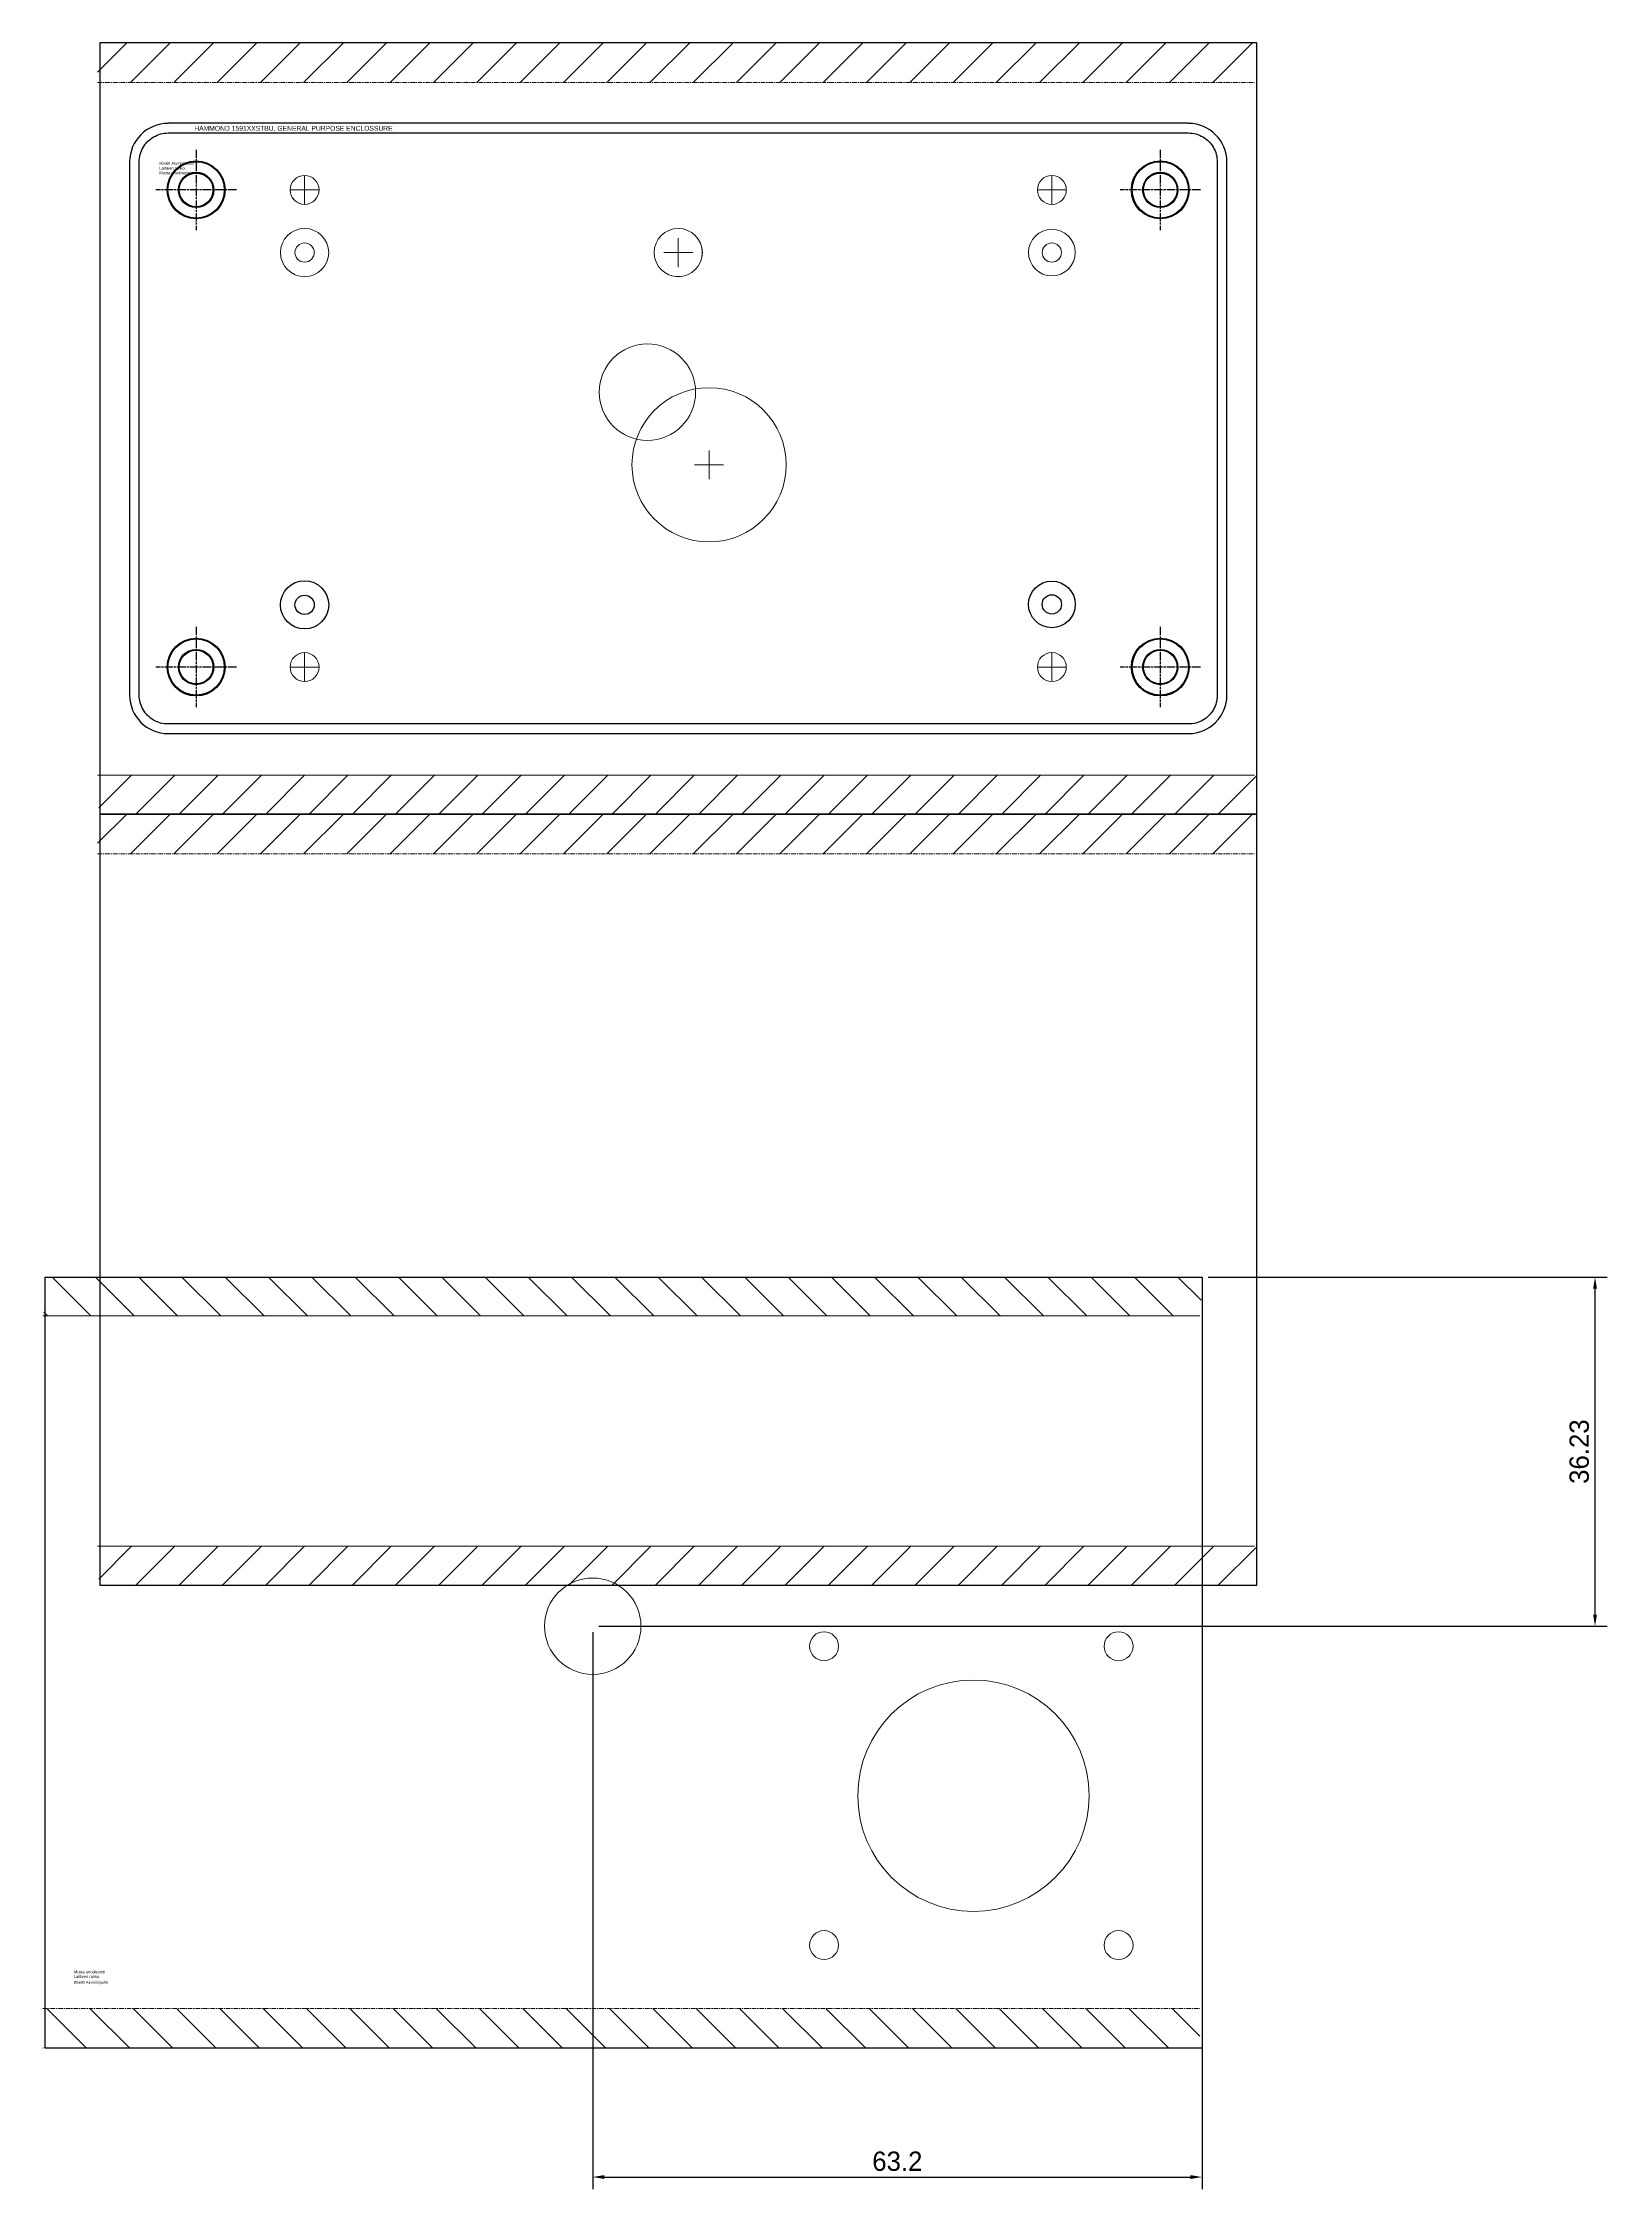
# Model space of a CAD drawing. Header units: millimetres. Extents: x -784753 to 2734, y -375 to 77802.
# Drawn here: x 676.7 to 838.9, y 343.7 to 566.4 of the extents above; entities that cross this region are included whole.
import ezdxf

# ---------------------------------------------------------------- set-up
doc = ezdxf.new("R2010")
doc.units = ezdxf.units.MM
doc.linetypes.add('CHAIN', pattern=[0.7087, 0.4724, -0.0591, 0.1181, -0.0591])
doc.layers.add('ATTRIBUUTIT', color=61, linetype='Continuous', plot=False)
doc.layers.add('DIMENSIONS', color=50, linetype='Continuous')
doc.layers.add('RUNKO', color=140, linetype='Continuous')
doc.layers.add('OHJAINKOTELO', color=7, linetype='Continuous', true_color=0xdabefd)
doc.layers.add('RUNKO-REIKÄ', color=7, linetype='Continuous', true_color=0x39c9ff)
doc.styles.add('Note Text (ANSI)', font='ARIAL.TTF')
doc.dimstyles.new('SAVPEK_ISOT', dxfattribs={"dimtxt": 2, "dimasz": 1.2, "dimexe": 1.25, "dimexo": 0.625, "dimtad": 1, "dimdsep": 46, "dimtxsty": 'Standard', "dimcen": -2, "dimadec": 0, "dimazin": 0, "dimtfac": 1, "dimtmove": 0, "dimatfit": 3, "dimfxl": 0, "dimarcsym": 0})
pattern_1 = [(45, (-1229.3503, -176.4846), (-2.245064, 2.245064), [])]
pattern_2 = [(45, (-1229.2402, -176.4846), (-2.245064, 2.245064), [])]

# ---------------------------------------------------------------- blocks, each defined once
blk = doc.blocks.new('ALUMIINIPUTKI-80X80-LEFTS')
at = {"lineweight": 0}
h = blk.add_hatch(dxfattribs=at)
h.set_pattern_fill('ANSI31', color=256, style=0)
h.set_pattern_definition([(45, (-1229.3503, -176.4846), (-2.245064, 2.245064), [])])
h.paths.add_polyline_path([(-0.22, 80), (-0.22, 75.88), (119.78, 75.88), (119.78, 80)])
h = blk.add_hatch(dxfattribs=at)
h.set_pattern_fill('ANSI31', color=256, style=0)
h.set_pattern_definition([(45, (-1229.2402, -176.4846), (-2.245064, 2.245064), [])])
h.paths.add_polyline_path([(119.89, 4.03), (-0.11, 4.03), (-0.11, 0), (119.89, 0)])
h = blk.add_hatch(dxfattribs=at)
h.set_pattern_fill('ANSI31', color=256, style=0)
h.set_pattern_definition([(45, (-1229.3503, -256.4846), (-2.245064, 2.245064), [])])
h.paths.add_polyline_path([(-0.22, 0), (-0.22, -4.12), (119.78, -4.12), (119.78, 0)])
h = blk.add_hatch(dxfattribs=at)
h.set_pattern_fill('ANSI31', color=256, style=0)
h.set_pattern_definition([(45, (-1229.2402, -256.4846), (-2.245064, 2.245064), [])])
h.paths.add_polyline_path([(119.89, -75.97), (-0.11, -75.97), (-0.11, -80), (119.89, -80)])
for p, q in [((120, 80), (0, 80)), ((0, 80), (0, 0)), ((120, 0), (120, 80)), ((0, 0), (120, 0)), ((120, 0), (0, 0)), ((0, 0), (0, -80)), ((120, -80), (120, 0)), ((0, -80), (120, -80))]:
    blk.add_line(p, q)
at = {"linetype": 'CHAIN', "lineweight": 0}
for p, q in [((-0.22, 75.88), (119.78, 75.88)), ((-0.22, -4.12), (119.78, -4.12))]:
    blk.add_line(p, q, dxfattribs=at)
at = {"color": 0, "lineweight": 0}
blk.add_line((61.7, 36.23), (64.7, 36.23), dxfattribs=at)
at = {"lineweight": 0}
for p, q in [((-0.22, 4.03), (119.78, 4.03)), ((115, 4.03), (114, 4.03)), ((115, 4.03), (116, 4.03)), ((-0.22, -75.97), (119.78, -75.97)), ((115, -75.97), (114, -75.97)), ((115, -75.97), (116, -75.97))]:
    blk.add_line(p, q, dxfattribs=at)
for centre, radius in [((21.25, 64.75), 1.5), ((98.75, 64.75), 1.5), ((60, 58.25), 2.5), ((56.8, 43.77), 5), ((21.25, 15.25), 1.5), ((98.75, 15.25), 1.5)]:
    blk.add_circle(centre, radius, dxfattribs=at)
at = {"layer": 'ATTRIBUUTIT', "lineweight": 0, "flags": 8}
for tag, p in [('_TYYPPI', (6.19, 67.36)), ('_KUVAUS', (6.19, 66.86)), ('_NOTES', (6.19, 66.38)), ('_NOTES_RIVI2', (6.19, 65.91)), ('_NOTES_RIVI3', (6.19, 65.44)), ('_TYYPPI', (6.19, -12.64)), ('_KUVAUS', (6.19, -13.14)), ('_NOTES', (6.19, -13.62)), ('_NOTES_RIVI2', (6.19, -14.09)), ('_NOTES_RIVI3', (6.19, -14.56))]:
    blk.add_attdef(tag, p, '', height=0.3, dxfattribs=at)
blk = doc.blocks.new('HAMMOND-1591XXBTBU-TSIDE-WOLID')
for p, q in [((106.83, 63.19), (1.01, 63.19)), ((1.01, 62.19), (106.83, 62.19)), ((-2.98, 59.19), (-2.98, 3.87)), ((-1.98, 3.87), (-1.98, 59.19)), ((109.83, 59.19), (109.83, 3.87)), ((110.83, 3.87), (110.83, 59.19)), ((106.83, 0.87), (1.01, 0.87)), ((1.01, -0.13), (106.83, -0.13))]:
    blk.add_line(p, q)
at = {"linetype": 'CHAIN', "ltscale": 1.853778}
for p, q in [((3.92, 60.45), (3.92, 52.11)), ((103.92, 60.45), (103.92, 52.11)), ((8.09, 56.28), (-0.25, 56.28)), ((108.09, 56.28), (99.75, 56.28)), ((3.92, 10.95), (3.92, 2.61)), ((103.92, 10.95), (103.92, 2.61)), ((8.09, 6.78), (-0.25, 6.78)), ((108.09, 6.78), (99.75, 6.78))]:
    blk.add_line(p, q, dxfattribs=at)
at = {"color": 0, "lineweight": 0}
for p, q in [((13.67, 56.28), (16.67, 56.28)), ((15.17, 57.78), (15.17, 54.78)), ((91.17, 56.28), (94.17, 56.28)), ((92.67, 57.78), (92.67, 54.78)), ((53.92, 51.28), (53.92, 48.28)), ((52.42, 49.78), (55.42, 49.78)), ((57.12, 29.26), (57.12, 26.26)), ((55.62, 27.76), (58.62, 27.76)), ((13.67, 6.78), (16.67, 6.78)), ((15.17, 8.28), (15.17, 5.28)), ((91.17, 6.78), (94.17, 6.78)), ((92.67, 8.28), (92.67, 5.28))]:
    blk.add_line(p, q, dxfattribs=at)
at = {"flags": 128}
for points in [[(-1.98, 59.19), (-1.98, 59.38), (-1.96, 59.58), (-1.93, 59.77), (-1.88, 59.96), (-1.82, 60.15), (-1.75, 60.34), (-1.67, 60.51), (-1.58, 60.69), (-1.48, 60.85), (-1.36, 61.01), (-1.24, 61.17), (-1.11, 61.31), (-0.96, 61.44), (-0.81, 61.56), (-0.65, 61.68), (-0.49, 61.78), (-0.31, 61.87), (-0.13, 61.95), (0.05, 62.02), (0.24, 62.08), (0.43, 62.13), (0.62, 62.16), (0.82, 62.18), (1.01, 62.19)], [(106.83, 62.19), (107.03, 62.18), (107.23, 62.16), (107.42, 62.13), (107.61, 62.08), (107.8, 62.02), (107.98, 61.95), (108.16, 61.87), (108.33, 61.78), (108.5, 61.68), (108.66, 61.56), (108.81, 61.44), (108.95, 61.31), (109.09, 61.17), (109.21, 61.01), (109.32, 60.85), (109.43, 60.69), (109.52, 60.51), (109.6, 60.34), (109.67, 60.15), (109.73, 59.96), (109.77, 59.77), (109.8, 59.58), (109.82, 59.38), (109.83, 59.19)], [(1.01, 0.87), (0.82, 0.88), (0.62, 0.9), (0.43, 0.93), (0.24, 0.97), (0.05, 1.03), (-0.13, 1.1), (-0.31, 1.18), (-0.49, 1.27), (-0.65, 1.38), (-0.81, 1.49), (-0.96, 1.61), (-1.11, 1.75), (-1.24, 1.89), (-1.36, 2.04), (-1.48, 2.2), (-1.58, 2.37), (-1.67, 2.54), (-1.75, 2.72), (-1.82, 2.9), (-1.88, 3.09), (-1.93, 3.28), (-1.96, 3.48), (-1.98, 3.67), (-1.98, 3.87)], [(109.83, 3.87), (109.82, 3.67), (109.8, 3.48), (109.77, 3.28), (109.73, 3.09), (109.67, 2.9), (109.6, 2.72), (109.52, 2.54), (109.43, 2.37), (109.32, 2.2), (109.21, 2.04), (109.09, 1.89), (108.95, 1.75), (108.81, 1.61), (108.66, 1.49), (108.5, 1.38), (108.33, 1.27), (108.16, 1.18), (107.98, 1.1), (107.8, 1.03), (107.61, 0.97), (107.42, 0.93), (107.23, 0.9), (107.03, 0.88), (106.83, 0.87)]]:
    blk.add_lwpolyline(points, dxfattribs=at)
for centre, radius in [((3.92, 56.28), 3), ((3.92, 56.28), 2.92), ((3.92, 56.28), 1.83), ((3.92, 56.28), 1.75), ((103.92, 56.28), 3), ((103.92, 56.28), 2.92), ((103.92, 56.28), 1.83), ((103.92, 56.28), 1.75), ((15.17, 13.23), 2.5), ((92.67, 13.28), 2.42), ((15.17, 13.23), 1), ((92.67, 13.28), 1), ((3.92, 6.78), 3), ((3.92, 6.78), 2.92), ((103.92, 6.78), 3), ((103.92, 6.78), 2.92), ((3.92, 6.78), 1.83), ((3.92, 6.78), 1.75), ((103.92, 6.78), 1.83), ((103.92, 6.78), 1.75)]:
    blk.add_circle(centre, radius)
at = {"lineweight": 0}
for centre, radius in [((15.17, 56.28), 1.5), ((92.67, 56.28), 1.5), ((15.17, 49.78), 2.5), ((53.92, 49.78), 2.5), ((92.67, 49.78), 2.42), ((15.17, 49.78), 1), ((92.67, 49.78), 1), ((57.12, 27.76), 8), ((15.17, 6.78), 1.5), ((92.67, 6.78), 1.5)]:
    blk.add_circle(centre, radius, dxfattribs=at)
for centre, major_axis in [((1.02, 59.18), (-2.83, 2.83)), ((106.83, 59.18), (2.83, 2.83)), ((1.02, 3.87), (-2.83, -2.83)), ((106.83, 3.87), (2.83, -2.83))]:
    blk.add_ellipse(centre, major_axis=major_axis, ratio=0.998783, start_param=5.498396, end_param=7.067974)
at = {"layer": 'ATTRIBUUTIT', "lineweight": 0, "insert": (3.73, 62.92), "char_height": 0.5, "width": 23.0646, "attachment_point": 1, "style": 'Note Text (ANSI)'}
blk.add_mtext('{\\fArial|b0|i0|c0|p0;HAMMOND 1591XXSTBU, GENERAL PURPOSE ENCLOSSURE}', dxfattribs=at)
blk = doc.blocks.new('ALUMIINIPUTKI-80X80-RIGHTS')
at = {"lineweight": 0}
h = blk.add_hatch(dxfattribs=at)
h.set_pattern_fill('ANSI31', color=256, style=0)
h.set_pattern_definition(pattern_1)
h.paths.add_polyline_path([(-0.22, 80), (-0.22, 75.88), (119.78, 75.88), (119.78, 80)])
h = blk.add_hatch(dxfattribs=at)
h.set_pattern_fill('ANSI31', color=256, style=0)
h.set_pattern_definition(pattern_1)
h.paths.add_polyline_path([(-0.22, 80), (-0.22, 75.88), (119.78, 75.88), (119.78, 80)])
h = blk.add_hatch(dxfattribs=at)
h.set_pattern_fill('ANSI31', color=256, style=0)
h.set_pattern_definition(pattern_2)
h.paths.add_polyline_path([(119.89, 4.03), (-0.11, 4.03), (-0.11, 0), (119.89, 0)])
h = blk.add_hatch(dxfattribs=at)
h.set_pattern_fill('ANSI31', color=256, style=0)
h.set_pattern_definition(pattern_2)
h.paths.add_polyline_path([(119.89, 4.03), (-0.11, 4.03), (-0.11, 0), (119.89, 0)])
for p, q in [((120, 80), (0, 80)), ((0, 80), (0, 0)), ((120, 80), (0, 80)), ((0, 80), (0, 0)), ((120, 0), (120, 80)), ((120, 0), (120, 80)), ((0, 0), (120, 0)), ((0, 0), (120, 0))]:
    blk.add_line(p, q)
at = {"linetype": 'CHAIN', "lineweight": 0}
blk.add_line((-0.22, 75.88), (119.78, 75.88), dxfattribs=at)
blk.add_line((-0.22, 75.88), (119.78, 75.88), dxfattribs=at)
at = {"lineweight": 0}
for p, q in [((-0.22, 4.03), (119.78, 4.03)), ((-0.22, 4.03), (119.78, 4.03)), ((115, 4.03), (114, 4.03)), ((115, 4.03), (114, 4.03)), ((115, 4.03), (116, 4.03)), ((115, 4.03), (116, 4.03))]:
    blk.add_line(p, q, dxfattribs=at)
at = {"layer": 'RUNKO-REIKÄ', "lineweight": 0}
for centre, radius in [((80.79, 69.31), 1.5), ((80.79, 69.31), 1.5), ((111.34, 69.31), 1.5), ((111.34, 69.31), 1.5), ((96.29, 53.81), 12), ((96.29, 53.81), 12), ((56.8, 36.23), 5), ((56.8, 36.23), 5), ((80.79, 38.31), 1.5), ((80.79, 38.31), 1.5), ((111.34, 38.31), 1.5), ((111.34, 38.31), 1.5)]:
    blk.add_circle(centre, radius, dxfattribs=at)
at = {"layer": 'ATTRIBUUTIT', "lineweight": 0, "flags": 8}
for tag, p in [('_TYYPPI', (2.99, 72.93)), ('_TYYPPI', (2.99, 72.93)), ('_KUVAUS', (2.99, 72.43)), ('_KUVAUS', (2.99, 72.43)), ('_NOTES', (2.99, 71.94)), ('_NOTES', (2.99, 71.94)), ('_NOTES_RIVI2', (2.99, 71.47)), ('_NOTES_RIVI2', (2.99, 71.47)), ('_NOTES_RIVI3', (2.99, 71)), ('_NOTES_RIVI3', (2.99, 71))]:
    blk.add_attdef(tag, p, '', height=0.3, dxfattribs=at)
blk = doc.blocks.new('*D923')
at = {"layer": 'Defpoints', "color": 0, "lineweight": -3}
for p in [(796.92, 438.32), (837.68, 438.32), (733.73, 402.09)]:
    blk.add_point(p, dxfattribs=at)
at = {"layer": 'DIMENSIONS', "color": 0, "lineweight": -2}
for p, q in [((797.55, 438.32), (838.93, 438.32)), ((837.68, 403.29), (837.68, 437.12)), ((734.35, 402.09), (838.93, 402.09))]:
    blk.add_line(p, q, dxfattribs=at)
for points in [[(837.48, 437.12), (837.88, 437.12), (837.68, 438.32)], [(837.88, 403.29), (837.48, 403.29), (837.68, 402.09)]]:
    blk.add_solid(points, dxfattribs=at)
at = {"layer": 'DIMENSIONS', "color": 0, "lineweight": -2, "insert": (836.05, 420.21), "char_height": 2, "attachment_point": 5, "rotation": 90}
blk.add_mtext('36.23', dxfattribs=at)
blk = doc.blocks.new('*D924')
at = {"layer": 'Defpoints', "color": 0, "lineweight": -3}
for p in [(733.73, 402.09), (796.92, 402.09), (796.92, 344.95)]:
    blk.add_point(p, dxfattribs=at)
at = {"layer": 'DIMENSIONS', "color": 0, "lineweight": -2}
for p, q in [((733.73, 401.47), (733.73, 343.7)), ((796.92, 401.47), (796.92, 343.7)), ((734.93, 344.95), (795.72, 344.95))]:
    blk.add_line(p, q, dxfattribs=at)
for points in [[(734.93, 344.75), (734.93, 345.15), (733.73, 344.95)], [(795.72, 345.15), (795.72, 344.75), (796.92, 344.95)]]:
    blk.add_solid(points, dxfattribs=at)
at = {"layer": 'DIMENSIONS', "color": 0, "lineweight": -2, "insert": (765.32, 346.58), "char_height": 2, "attachment_point": 5}
blk.add_mtext('63.2', dxfattribs=at)

msp = doc.modelspace()

# ---------------------------------------------------------------- block references
at = {"layer": 'OHJAINKOTELO', "lineweight": 0}
msp.add_blockref('HAMMOND-1591XXBTBU-TSIDE-WOLID', (688.672, 494.826), dxfattribs=at)
at = {"layer": 'RUNKO', "lineweight": 0}
ref = msp.add_blockref('ALUMIINIPUTKI-80X80-LEFTS', (682.595, 486.354), dxfattribs=at)
ref.add_attrib('_TYYPPI', '80x80 Alumiiniputki', (688.781, 553.716), dxfattribs={"layer": 'ATTRIBUUTIT', "lineweight": 0, "height": 0.3, "flags": 8})
ref.add_attrib('_KUVAUS', 'Laitteen runko.', (688.781, 553.216), dxfattribs={"layer": 'ATTRIBUUTIT', "lineweight": 0, "height": 0.3, "flags": 8})
ref.add_attrib('_NOTES', 'Musta anodisointi.', (688.781, 552.729), dxfattribs={"layer": 'ATTRIBUUTIT', "lineweight": 0, "height": 0.3, "flags": 8})
ref = msp.add_blockref('ALUMIINIPUTKI-80X80-RIGHTS', (676.923, 438.323), dxfattribs=dict(at, xscale=-1, rotation=180))
ref.add_attrib('_TYYPPI', '80x80 Alumiiniputki', (679.917, 364.998), dxfattribs={"layer": 'ATTRIBUUTIT', "lineweight": 0, "height": 0.3, "flags": 8})
ref.add_attrib('_KUVAUS', 'Laitteen runko.', (679.917, 365.598), dxfattribs={"layer": 'ATTRIBUUTIT', "lineweight": 0, "height": 0.3, "flags": 8})
ref.add_attrib('_NOTES', 'Musta anodisointi.', (679.917, 366.084), dxfattribs={"layer": 'ATTRIBUUTIT', "lineweight": 0, "height": 0.3, "flags": 8})

# ---------------------------------------------------------------- dimensions: what is measured, and where the dimension line sits
at = {"layer": 'DIMENSIONS', "lineweight": 0}
dim = msp.add_linear_dim(base=(837.678, 438.323), p1=(733.727, 402.09), p2=(796.923, 438.323), angle=90, dimstyle='SAVPEK_ISOT', dxfattribs=at)
dim.commit()
dim.dimension.update_dxf_attribs({"geometry": '*D923', "text_midpoint": (836.053, 420.207)})
dim = msp.add_linear_dim(base=(796.923, 344.952), p1=(733.727, 402.09), p2=(796.923, 402.09), dimstyle='SAVPEK_ISOT', dxfattribs=at)
dim.commit()
dim.dimension.update_dxf_attribs({"geometry": '*D924', "text_midpoint": (765.325, 346.577)})

doc.saveas('drawing.dxf')
